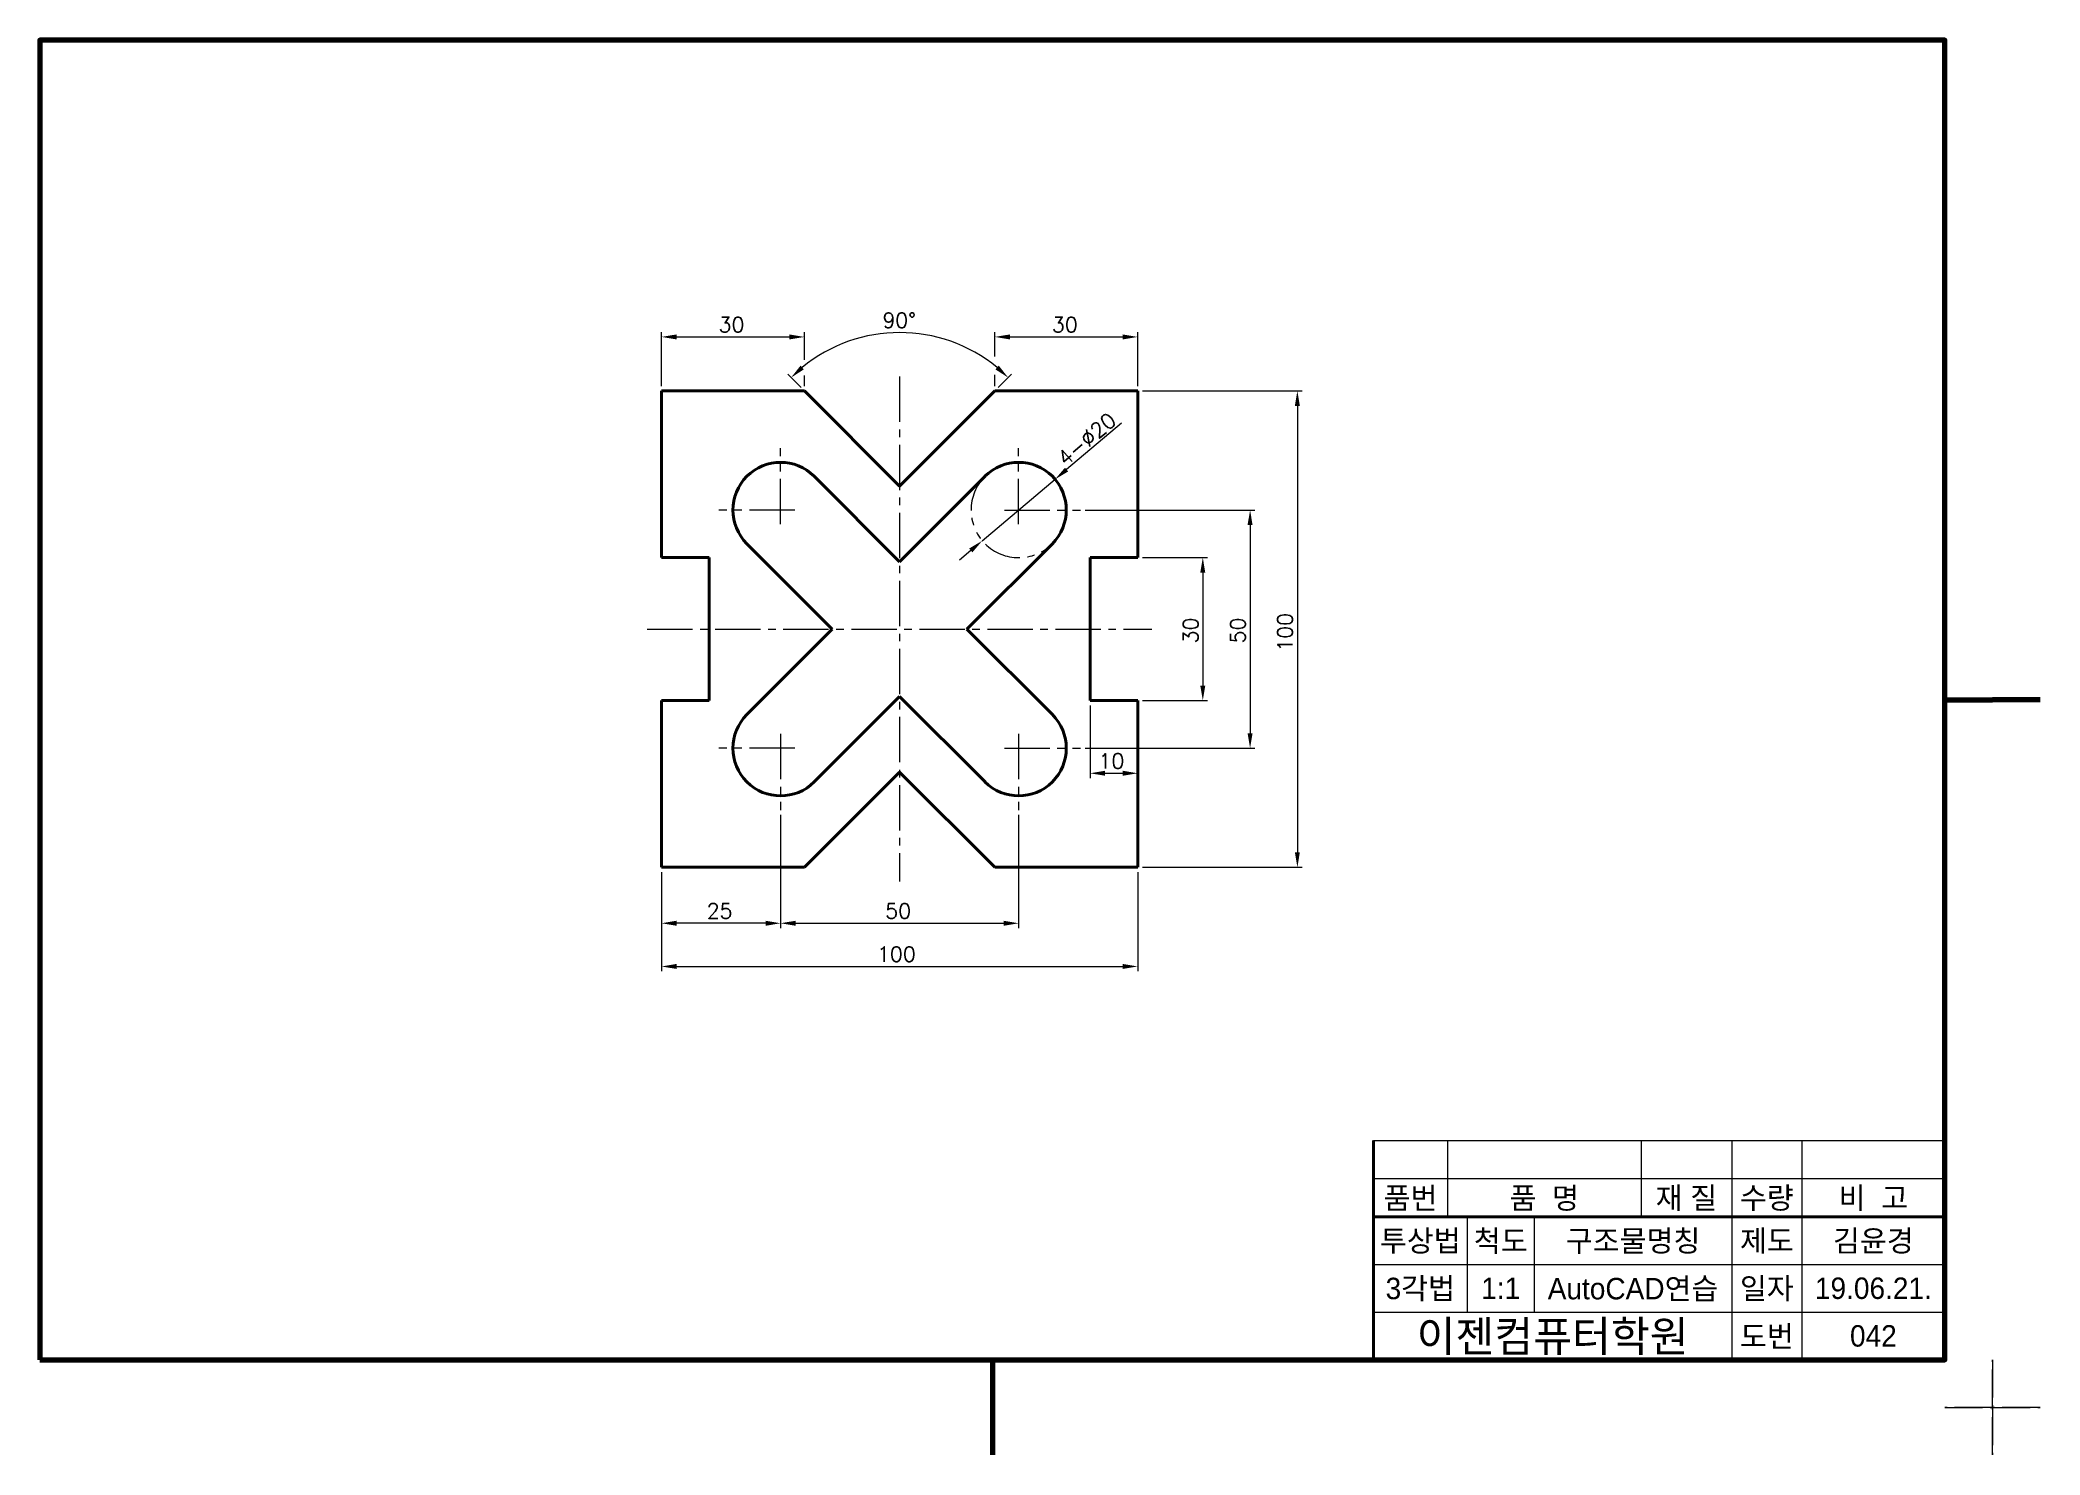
# Model space of a CAD drawing. Header units: millimetres. Extents: x 0 to 4210, y 0 to 2980.
# Drawn here: x 430 to 850, y 1178 to 1475 of the extents above; entities that cross this region are included whole.
import ezdxf
from ezdxf.enums import TextEntityAlignment as Align

# ---------------------------------------------------------------- set-up
doc = ezdxf.new("R2010")
doc.units = ezdxf.units.MM
doc.linetypes.add('CENTER2', pattern=[28.575, 19.05, -3.175, 3.175, -3.175])
doc.linetypes.add('PHANTOM2', pattern=[31.75, 15.875, -3.175, 3.175, -3.175, 3.175, -3.175])
for name, color, linetype, lineweight in [('가는선', 1, 'Continuous', 13), ('가상선', 1, 'PHANTOM2', 13), ('구분선', 1, 'PHANTOM2', 13), ('문자', 2, 'Continuous', 20), ('외곽선', 4, 'Continuous', 70), ('외형선', 3, 'Continuous', 40), ('중심선', 1, 'CENTER2', 13), ('치수선', 1, 'Continuous', 13)]:
    doc.layers.add(name, color=color, linetype=linetype, lineweight=lineweight)
doc.styles.get("Standard").update_dxf_attribs({"font": 'romans.shx'})
doc.styles.add('한글', font='')
doc.styles.get('한글').set_extended_font_data('Gulim')

msp = doc.modelspace()

# ---------------------------------------------------------------- texts
at = {"layer": '문자', "ltscale": 0.5}
for s, p in [('30', (572.52, 1413.68)), ('90°', (606.92, 1414.59)), ('30', (642.52, 1413.68)), ('10', (652.3, 1322.09)), ('25', (570.02, 1290.61)), ('50', (607.52, 1290.61)), ('100', (605.8, 1281.54))]:
    msp.add_text(s, height=3.15, dxfattribs=at).set_placement(p)
for s, rotation, p in [('4-∅20', 40.1568, (645.38, 1385.4)), ('30', 90, (673.19, 1348.35)), ('50', 90, (683.12, 1348.35)), ('100', 90, (693.05, 1346.62))]:
    msp.add_text(s, height=3.15, rotation=rotation, dxfattribs=at).set_placement(p)
at = {"layer": '문자', "ltscale": 0.5, "style": '한글'}
for s, height, p in [('품번', 4.5, (717.79, 1232)), ('품  명', 4.5, (745.9, 1232)), ('재 질', 4.5, (775.75, 1232)), ('수량', 4.5, (792.64, 1232)), ('비  고', 4.5, (815.01, 1232)), ('투상법', 4.5, (719.86, 1223)), ('척도', 4.5, (736.76, 1223)), ('구조물명칭', 4.5, (764.54, 1223)), ('제도', 4.5, (792.64, 1223)), ('김윤경', 4.5, (815.01, 1223)), ('3각법', 4.5, (719.86, 1213)), ('1:1', 4.5, (736.76, 1213)), ('AutoCAD연습', 4.5, (764.54, 1213)), ('일자', 4.5, (792.64, 1213)), ('19.06.21.', 4.5, (815.01, 1213)), ('이젠컴퓨터학원', 6.5, (747.64, 1203)), ('도번', 4.5, (792.64, 1203)), ('042', 4.5, (815.01, 1203))]:
    msp.add_text(s, height=height, dxfattribs=at).set_placement(p, align=Align.MIDDLE)

# ---------------------------------------------------------------- linework, layer by layer
at = {"layer": '가는선', "ltscale": 0.5}
for p, q in [((710, 1244), (830, 1244)), ((725.58, 1244), (725.58, 1228)), ((766.22, 1244), (766.22, 1228)), ((785.27, 1244), (785.27, 1198)), ((800.01, 1244), (800.01, 1198)), ((710, 1236), (830, 1236)), ((729.73, 1228), (729.73, 1208)), ((743.8, 1228), (743.8, 1208)), ((710, 1218), (830, 1218)), ((710, 1208), (830, 1208))]:
    msp.add_line(p, q, dxfattribs=at)
at = {"layer": '가상선', "ltscale": 0.5}
msp.add_arc((635.52, 1376.35), 10, 135, 315, dxfattribs=at)
at = {"layer": '구분선', "ltscale": 0.5}
for points in [[(830, 1188), (840, 1188), (840, 1198)], [(830, 1188), (840, 1188), (840, 1198)], [(840, 1198), (840, 1188), (850, 1188)], [(840, 1198), (840, 1188), (850, 1188)], [(840, 1198), (840, 1188), (850, 1188)], [(840, 1198), (840, 1188), (850, 1188)], [(840, 1178), (840, 1188), (830, 1188)], [(850, 1188), (840, 1188), (840, 1178)], [(850, 1188), (840, 1188), (840, 1178)]]:
    msp.add_lwpolyline(points, dxfattribs=at)
at = {"layer": '외곽선', "ltscale": 0.5}
for p, q in [((830, 1336.5), (840, 1336.5)), ((850, 1336.5), (840, 1336.5)), ((850, 1336.5), (840, 1336.5)), ((830, 1198), (830, 1244)), ((630, 1198), (630, 1188)), ((630, 1198), (630, 1188)), ((630, 1188), (630, 1178))]:
    msp.add_line(p, q, dxfattribs=at)
msp.add_lwpolyline([(430, 1198), (830, 1198), (830, 1475), (430, 1475)], close=True, dxfattribs=at)
at = {"layer": '외형선', "ltscale": 0.5}
for p, q in [((560.52, 1401.35), (560.52, 1366.35)), ((590.52, 1401.35), (560.52, 1401.35)), ((590.52, 1401.35), (560.52, 1401.35)), ((590.52, 1401.35), (610.52, 1381.35)), ((630.52, 1401.35), (610.52, 1381.35)), ((660.52, 1401.35), (630.52, 1401.35)), ((660.52, 1401.35), (630.52, 1401.35)), ((660.52, 1366.35), (660.52, 1401.35)), ((592.59, 1383.42), (610.52, 1365.49)), ((628.45, 1383.42), (610.52, 1365.49)), ((578.45, 1369.28), (596.38, 1351.35)), ((642.59, 1369.28), (624.67, 1351.35)), ((570.52, 1366.35), (560.52, 1366.35)), ((570.52, 1366.35), (570.52, 1336.35)), ((650.52, 1366.35), (660.52, 1366.35)), ((650.52, 1366.35), (650.52, 1336.35)), ((596.38, 1351.35), (578.45, 1333.42)), ((624.67, 1351.35), (642.59, 1333.42)), ((570.52, 1336.35), (560.52, 1336.35)), ((560.52, 1336.35), (560.52, 1301.35)), ((610.52, 1337.21), (592.59, 1319.28)), ((610.52, 1337.21), (628.45, 1319.28)), ((650.52, 1336.35), (660.52, 1336.35)), ((660.52, 1301.35), (660.52, 1336.35)), ((590.52, 1301.35), (610.52, 1321.35)), ((630.52, 1301.35), (610.52, 1321.35)), ((560.52, 1301.35), (590.52, 1301.35)), ((630.52, 1301.35), (660.52, 1301.35)), ((710, 1244), (710, 1236)), ((710, 1236), (710, 1228)), ((710, 1228), (830, 1228)), ((710, 1228), (710, 1208)), ((710, 1208), (710, 1198))]:
    msp.add_line(p, q, dxfattribs=at)
for centre, start, end in [((585.52, 1376.35), 45, 225), ((635.52, 1376.35), 315, 135), ((585.52, 1326.35), 135, 315), ((635.52, 1326.35), 225, 45)]:
    msp.add_arc(centre, 10, start, end, dxfattribs=at)
at = {"layer": '중심선', "ltscale": 0.5}
for p, q in [((610.52, 1404.35), (610.52, 1298.35)), ((585.52, 1373.35), (585.52, 1389.35)), ((635.52, 1373.35), (635.52, 1389.35)), ((588.52, 1376.35), (572.52, 1376.35)), ((632.52, 1376.35), (648.52, 1376.35)), ((557.52, 1351.35), (663.52, 1351.35)), ((585.52, 1329.35), (585.52, 1313.35)), ((635.52, 1329.35), (635.52, 1313.35)), ((588.52, 1326.35), (572.52, 1326.35)), ((632.52, 1326.35), (648.52, 1326.35))]:
    msp.add_line(p, q, dxfattribs=at)
at = {"layer": '치수선', "ltscale": 0.5}
for p, q in [((560.52, 1402.35), (560.52, 1413.68)), ((563.67, 1412.68), (587.37, 1412.68)), ((590.52, 1407.9), (590.52, 1413.68)), ((630.52, 1408.6), (630.52, 1413.68)), ((633.67, 1412.68), (657.37, 1412.68)), ((660.52, 1402.35), (660.52, 1413.68)), ((589.82, 1402.05), (587.02, 1404.85)), ((590.52, 1402.35), (590.52, 1404.61)), ((630.52, 1402.35), (630.52, 1404.69)), ((631.23, 1402.05), (634.03, 1404.85)), ((661.52, 1401.35), (695.05, 1401.35)), ((657.1, 1394.55), (645.57, 1384.83)), ((694.05, 1398.2), (694.05, 1304.5)), ((627.88, 1369.9), (643.17, 1382.8)), ((649.52, 1376.35), (685.12, 1376.35)), ((684.12, 1373.2), (684.12, 1329.5)), ((625.47, 1367.87), (623.07, 1365.84)), ((661.52, 1366.35), (675.19, 1366.35)), ((674.19, 1363.2), (674.19, 1339.5)), ((661.52, 1336.35), (675.19, 1336.35)), ((650.52, 1335.35), (650.52, 1320.09)), ((649.52, 1326.35), (685.12, 1326.35)), ((653.67, 1321.09), (657.37, 1321.09)), ((585.52, 1312.35), (585.52, 1288.61)), ((635.52, 1312.35), (635.52, 1288.61)), ((560.52, 1300.35), (560.52, 1288.61)), ((660.52, 1300.35), (660.52, 1288.61)), ((661.52, 1301.35), (695.05, 1301.35)), ((582.37, 1289.61), (563.67, 1289.61)), ((588.67, 1289.61), (632.37, 1289.61)), ((560.52, 1288.61), (560.52, 1279.54)), ((660.52, 1288.61), (660.52, 1279.54)), ((563.67, 1280.54), (657.37, 1280.54))]:
    msp.add_line(p, q, dxfattribs=at)
msp.add_arc((610.52, 1381.35), 32.24, 50.6005, 129.3995, dxfattribs=at)
for points in [[(563.67, 1413.2), (563.67, 1412.15), (560.52, 1412.68)], [(587.37, 1413.2), (587.37, 1412.15), (590.52, 1412.68)], [(633.67, 1413.2), (633.67, 1412.15), (630.52, 1412.68)], [(657.37, 1413.2), (657.37, 1412.15), (660.52, 1412.68)], [(590.41, 1405.87), (589.71, 1406.65), (587.73, 1404.14)], [(631.34, 1406.65), (630.63, 1405.87), (633.32, 1404.14)], [(693.52, 1398.2), (694.57, 1398.2), (694.05, 1401.35)], [(645.24, 1385.23), (645.91, 1384.43), (643.17, 1382.8)], [(683.59, 1373.2), (684.64, 1373.2), (684.12, 1376.35)], [(625.13, 1368.27), (625.81, 1367.47), (627.88, 1369.9)], [(673.66, 1363.2), (674.71, 1363.2), (674.19, 1366.35)], [(673.66, 1339.5), (674.71, 1339.5), (674.19, 1336.35)], [(683.59, 1329.5), (684.64, 1329.5), (684.12, 1326.35)], [(653.67, 1321.62), (653.67, 1320.57), (650.52, 1321.09)], [(657.37, 1321.62), (657.37, 1320.57), (660.52, 1321.09)], [(693.52, 1304.5), (694.57, 1304.5), (694.05, 1301.35)], [(563.67, 1290.13), (563.67, 1289.08), (560.52, 1289.61)], [(582.37, 1290.13), (582.37, 1289.08), (585.52, 1289.61)], [(588.67, 1290.13), (588.67, 1289.08), (585.52, 1289.61)], [(632.37, 1290.13), (632.37, 1289.08), (635.52, 1289.61)], [(563.67, 1281.07), (563.67, 1280.02), (560.52, 1280.54)], [(657.37, 1281.07), (657.37, 1280.02), (660.52, 1280.54)]]:
    msp.add_solid(points, dxfattribs=at)

msp.set_redraw_order([(e.dxf.handle, doc.entitydb.next_handle()) for e in msp.query("TEXT MTEXT ATTDEF DIMENSION ARC_DIMENSION")])  # texts and dimensions are drawn at this point

doc.saveas('drawing.dxf')
